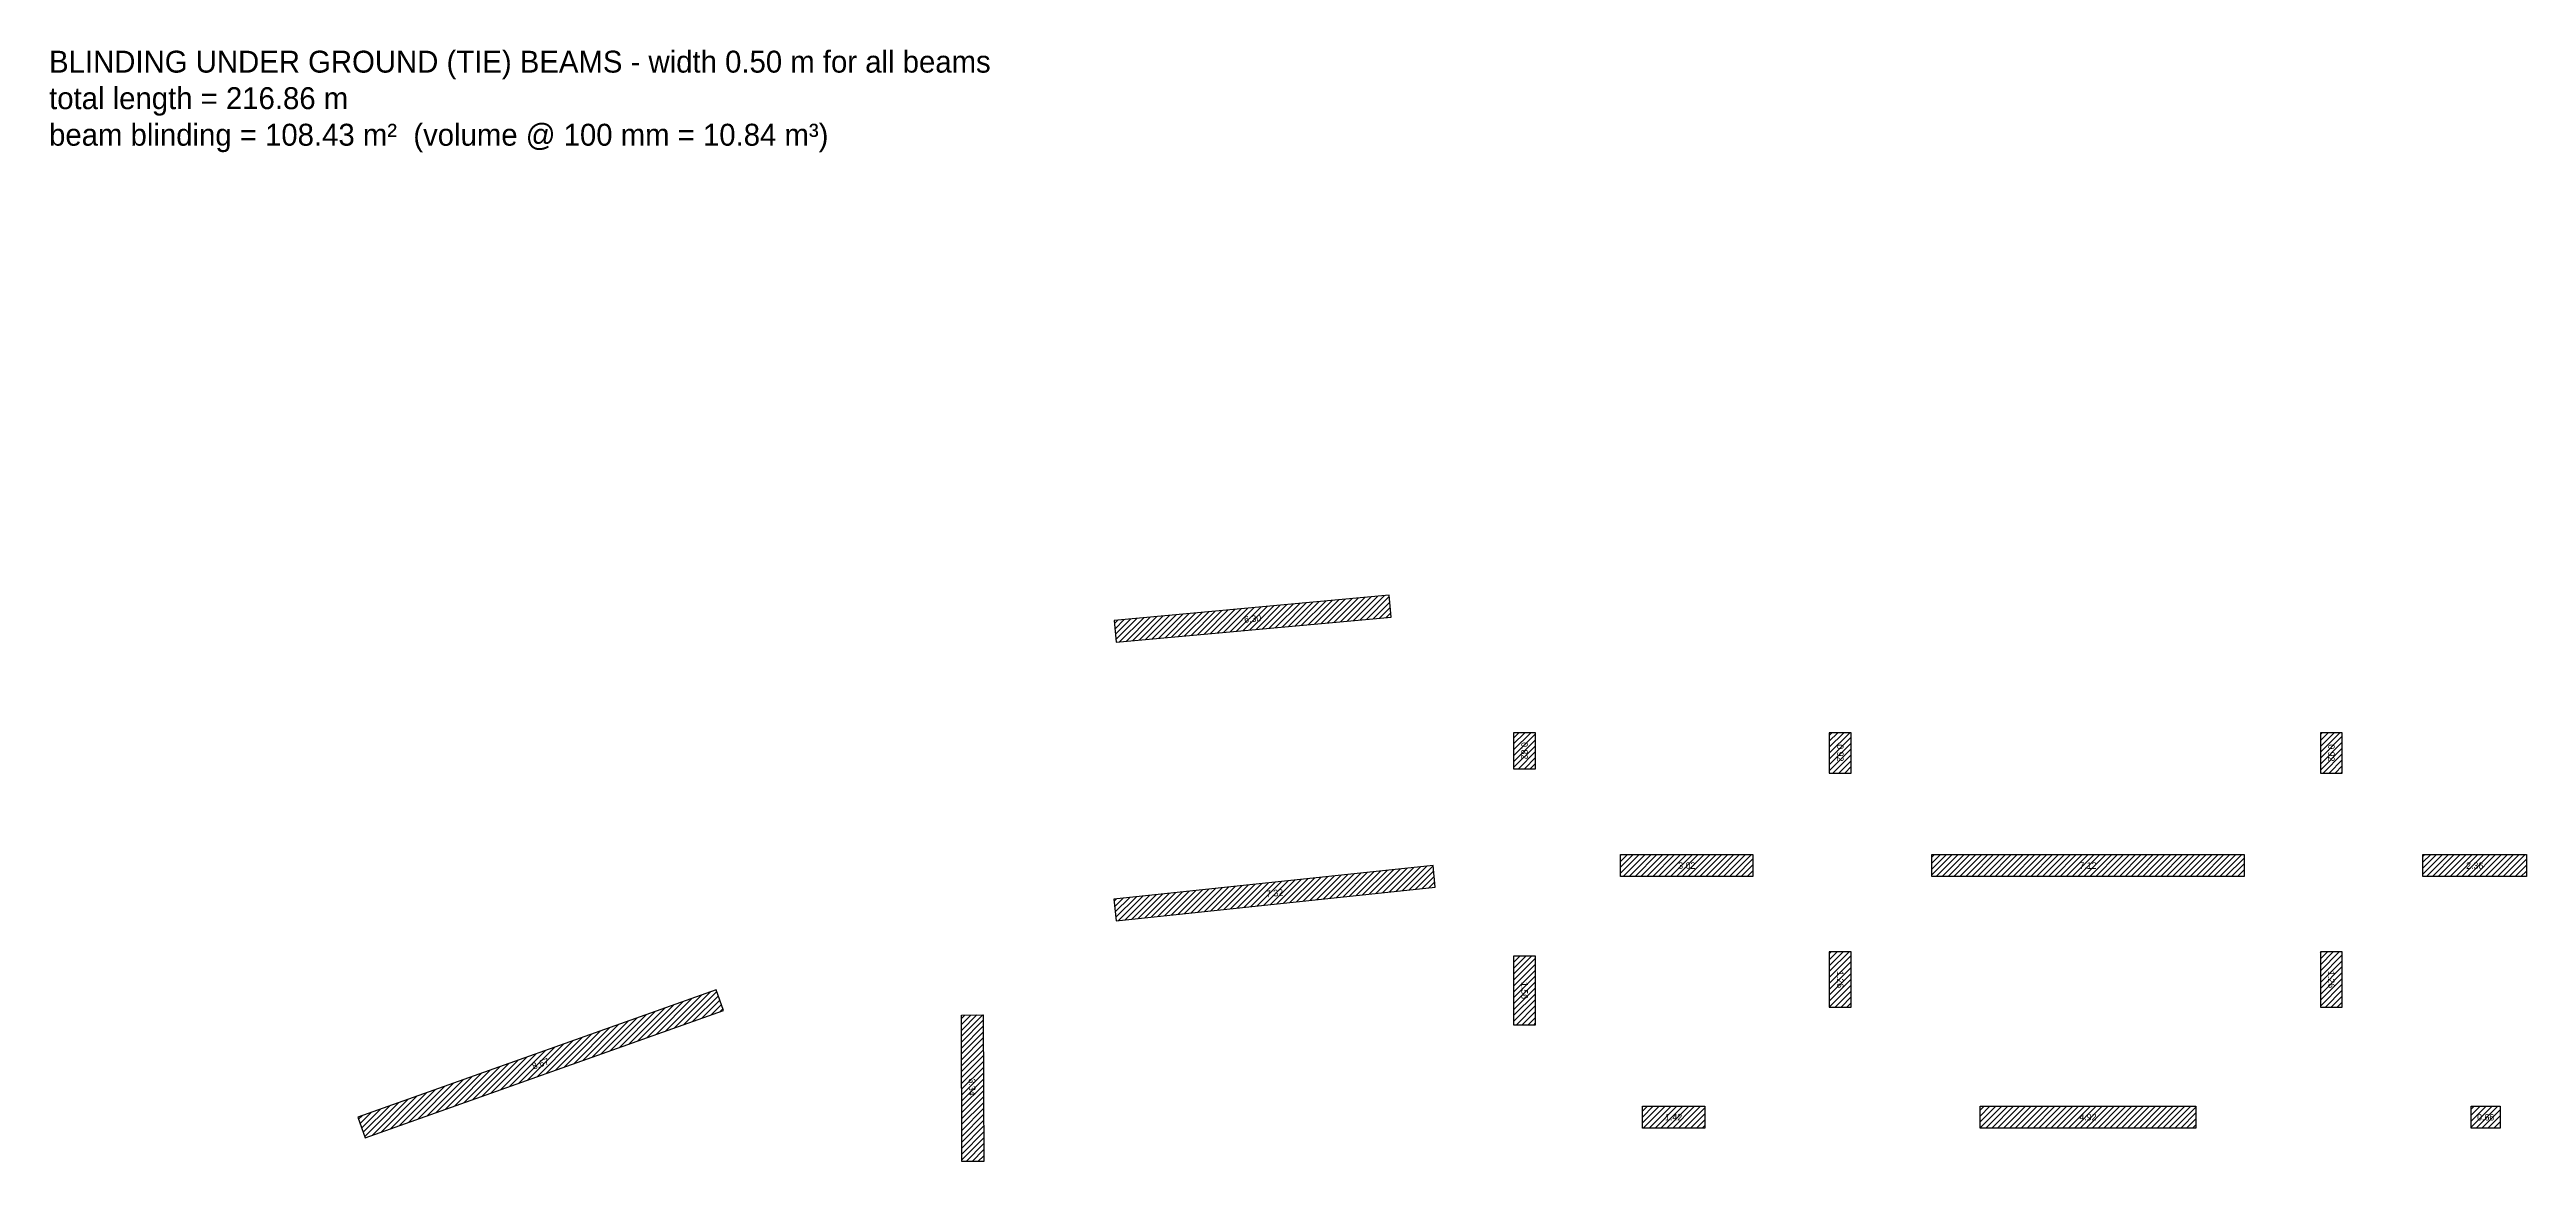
# Model space of a CAD drawing. Header units: metres. Extents: x -50 to 24.8, y 0.6 to 68.3.
# Drawn here: x -50 to 6.5, y 43 to 68.3 of the extents above; entities that cross this region are included whole.
import ezdxf
from ezdxf.enums import TextEntityAlignment as Align

# ---------------------------------------------------------------- set-up
doc = ezdxf.new("R2010")
doc.units = ezdxf.units.M
for name, color, linetype in [('BLINDING-GROUND-BEAMS', 30, 'Continuous'), ('BLINDING-GROUND-BEAMS-HATCH', 30, 'Continuous'), ('BLINDING-LABEL', 7, 'Continuous')]:
    doc.layers.add(name, color=color, linetype=linetype)

msp = doc.modelspace()

# ---------------------------------------------------------------- texts
at = {"layer": 'BLINDING-LABEL'}
for s, rotation, p in [('6.30', 5.2273, (-22.55, 55.36)), ('0.82', -90, (-16.35, 52.35)), ('0.92', -90, (-9.15, 52.3)), ('0.92', -90, (2.05, 52.3)), ('7.32', 6.0403, (-22.05, 49.1)), ('1.56', -90, (-16.35, 46.88)), ('1.26', -90, (-9.15, 47.13)), ('1.26', -90, (2.05, 47.13)), ('8.67', 19.5709, (-38.792, 45.209)), ('3.34', -89.8283, (-28.948, 44.677))]:
    msp.add_text(s, height=0.15, rotation=rotation, dxfattribs=at).set_placement(p, align=Align.MIDDLE_CENTER)
for s, p in [('3.02', (-12.65, 49.73)), ('7.12', (-3.5, 49.73)), ('2.36', (5.32, 49.73)), ('1.42', (-12.95, 43.99)), ('4.92', (-3.5, 43.99)), ('0.66', (5.57, 43.99))]:
    msp.add_text(s, height=0.15, dxfattribs=at).set_placement(p, align=Align.MIDDLE_CENTER)
at = {"layer": 'BLINDING-LABEL', "insert": (-50, 66), "char_height": 0.5, "attachment_point": 7}
msp.add_mtext('BLINDING UNDER GROUND (TIE) BEAMS - width 0.50 m for all beams\\Ptotal length = 216.86 m\\Pbeam blinding = 108.43 m²  (volume @ 100 mm = 10.84 m³)', dxfattribs=at)

# ---------------------------------------------------------------- hatches: boundary and pattern name
at = {"layer": 'BLINDING-GROUND-BEAMS-HATCH'}
h = msp.add_hatch(dxfattribs=at)
h.set_pattern_fill('ANSI31', scale=0.03)
h.paths.add_polyline_path([(-19.438, 55.896), (-25.708, 55.322), (-25.662, 54.824), (-19.392, 55.398)])
h = msp.add_hatch(dxfattribs=at)
h.set_pattern_fill('ANSI31', scale=0.03)
h.paths.add_polyline_path([(-16.6, 52.76), (-16.6, 51.94), (-16.1, 51.94), (-16.1, 52.76)])
h = msp.add_hatch(dxfattribs=at)
h.set_pattern_fill('ANSI31', scale=0.03)
h.paths.add_polyline_path([(-9.4, 52.76), (-9.4, 51.84), (-8.9, 51.84), (-8.9, 52.76)])
h = msp.add_hatch(dxfattribs=at)
h.set_pattern_fill('ANSI31', scale=0.03)
h.paths.add_polyline_path([(1.8, 52.76), (1.8, 51.84), (2.3, 51.84), (2.3, 52.76)])
h = msp.add_hatch(dxfattribs=at)
h.set_pattern_fill('ANSI31', scale=0.03)
h.paths.add_polyline_path([(-18.437, 49.734), (-25.715, 48.964), (-25.663, 48.466), (-18.385, 49.236)])
h = msp.add_hatch(dxfattribs=at)
h.set_pattern_fill('ANSI31', scale=0.03)
h.paths.add_polyline_path([(-14.16, 49.98), (-11.14, 49.98), (-11.14, 49.48), (-14.16, 49.48)])
h = msp.add_hatch(dxfattribs=at)
h.set_pattern_fill('ANSI31', scale=0.03)
h.paths.add_polyline_path([(-7.06, 49.98), (0.06, 49.98), (0.06, 49.48), (-7.06, 49.48)])
h = msp.add_hatch(dxfattribs=at)
h.set_pattern_fill('ANSI31', scale=0.03)
h.paths.add_polyline_path([(4.14, 49.98), (6.5, 49.98), (6.5, 49.48), (4.14, 49.48)])
h = msp.add_hatch(dxfattribs=at)
h.set_pattern_fill('ANSI31', scale=0.03)
h.paths.add_polyline_path([(-16.6, 47.66), (-16.6, 46.1), (-16.1, 46.1), (-16.1, 47.66)])
h = msp.add_hatch(dxfattribs=at)
h.set_pattern_fill('ANSI31', scale=0.03)
h.paths.add_polyline_path([(-9.4, 47.76), (-9.4, 46.5), (-8.9, 46.5), (-8.9, 47.76)])
h = msp.add_hatch(dxfattribs=at)
h.set_pattern_fill('ANSI31', scale=0.03)
h.paths.add_polyline_path([(1.8, 47.76), (1.8, 46.5), (2.3, 46.5), (2.3, 47.76)])
h = msp.add_hatch(dxfattribs=at)
h.set_pattern_fill('ANSI31', scale=0.03)
h.paths.add_polyline_path([(-34.786, 46.897), (-42.957, 43.992), (-42.789, 43.521), (-34.619, 46.426)])
h = msp.add_hatch(dxfattribs=at)
h.set_pattern_fill('ANSI31', scale=0.03)
h.paths.add_polyline_path([(-28.695, 46.322), (-28.685, 42.982), (-29.185, 42.98), (-29.195, 46.32)])
h = msp.add_hatch(dxfattribs=at)
h.set_pattern_fill('ANSI31', scale=0.03)
h.paths.add_polyline_path([(-13.66, 44.24), (-12.24, 44.24), (-12.24, 43.74), (-13.66, 43.74)])
h = msp.add_hatch(dxfattribs=at)
h.set_pattern_fill('ANSI31', scale=0.03)
h.paths.add_polyline_path([(-5.96, 44.24), (-1.04, 44.24), (-1.04, 43.74), (-5.96, 43.74)])
h = msp.add_hatch(dxfattribs=at)
h.set_pattern_fill('ANSI31', scale=0.03)
h.paths.add_polyline_path([(5.24, 44.24), (5.9, 44.24), (5.9, 43.74), (5.24, 43.74)])

# ---------------------------------------------------------------- linework, layer by layer
at = {"layer": 'BLINDING-GROUND-BEAMS'}
for points in [[(-19.438, 55.896), (-25.708, 55.322), (-25.662, 54.824), (-19.392, 55.398)], [(-16.6, 52.76), (-16.6, 51.94), (-16.1, 51.94), (-16.1, 52.76)], [(-9.4, 52.76), (-9.4, 51.84), (-8.9, 51.84), (-8.9, 52.76)], [(1.8, 52.76), (1.8, 51.84), (2.3, 51.84), (2.3, 52.76)], [(-18.437, 49.734), (-25.715, 48.964), (-25.663, 48.466), (-18.385, 49.236)], [(-14.16, 49.98), (-11.14, 49.98), (-11.14, 49.48), (-14.16, 49.48)], [(-7.06, 49.98), (0.06, 49.98), (0.06, 49.48), (-7.06, 49.48)], [(4.14, 49.98), (6.5, 49.98), (6.5, 49.48), (4.14, 49.48)], [(-16.6, 47.66), (-16.6, 46.1), (-16.1, 46.1), (-16.1, 47.66)], [(-9.4, 47.76), (-9.4, 46.5), (-8.9, 46.5), (-8.9, 47.76)], [(1.8, 47.76), (1.8, 46.5), (2.3, 46.5), (2.3, 47.76)], [(-34.786, 46.897), (-42.957, 43.992), (-42.789, 43.521), (-34.619, 46.426)], [(-28.695, 46.322), (-28.685, 42.982), (-29.185, 42.98), (-29.195, 46.32)], [(-13.66, 44.24), (-12.24, 44.24), (-12.24, 43.74), (-13.66, 43.74)], [(-5.96, 44.24), (-1.04, 44.24), (-1.04, 43.74), (-5.96, 43.74)], [(5.24, 44.24), (5.9, 44.24), (5.9, 43.74), (5.24, 43.74)]]:
    msp.add_lwpolyline(points, close=True, dxfattribs=at)

msp.set_redraw_order([(e.dxf.handle, doc.entitydb.next_handle()) for e in msp.query("TEXT MTEXT ATTDEF DIMENSION ARC_DIMENSION")])  # texts and dimensions are drawn at this point

doc.saveas('drawing.dxf')
